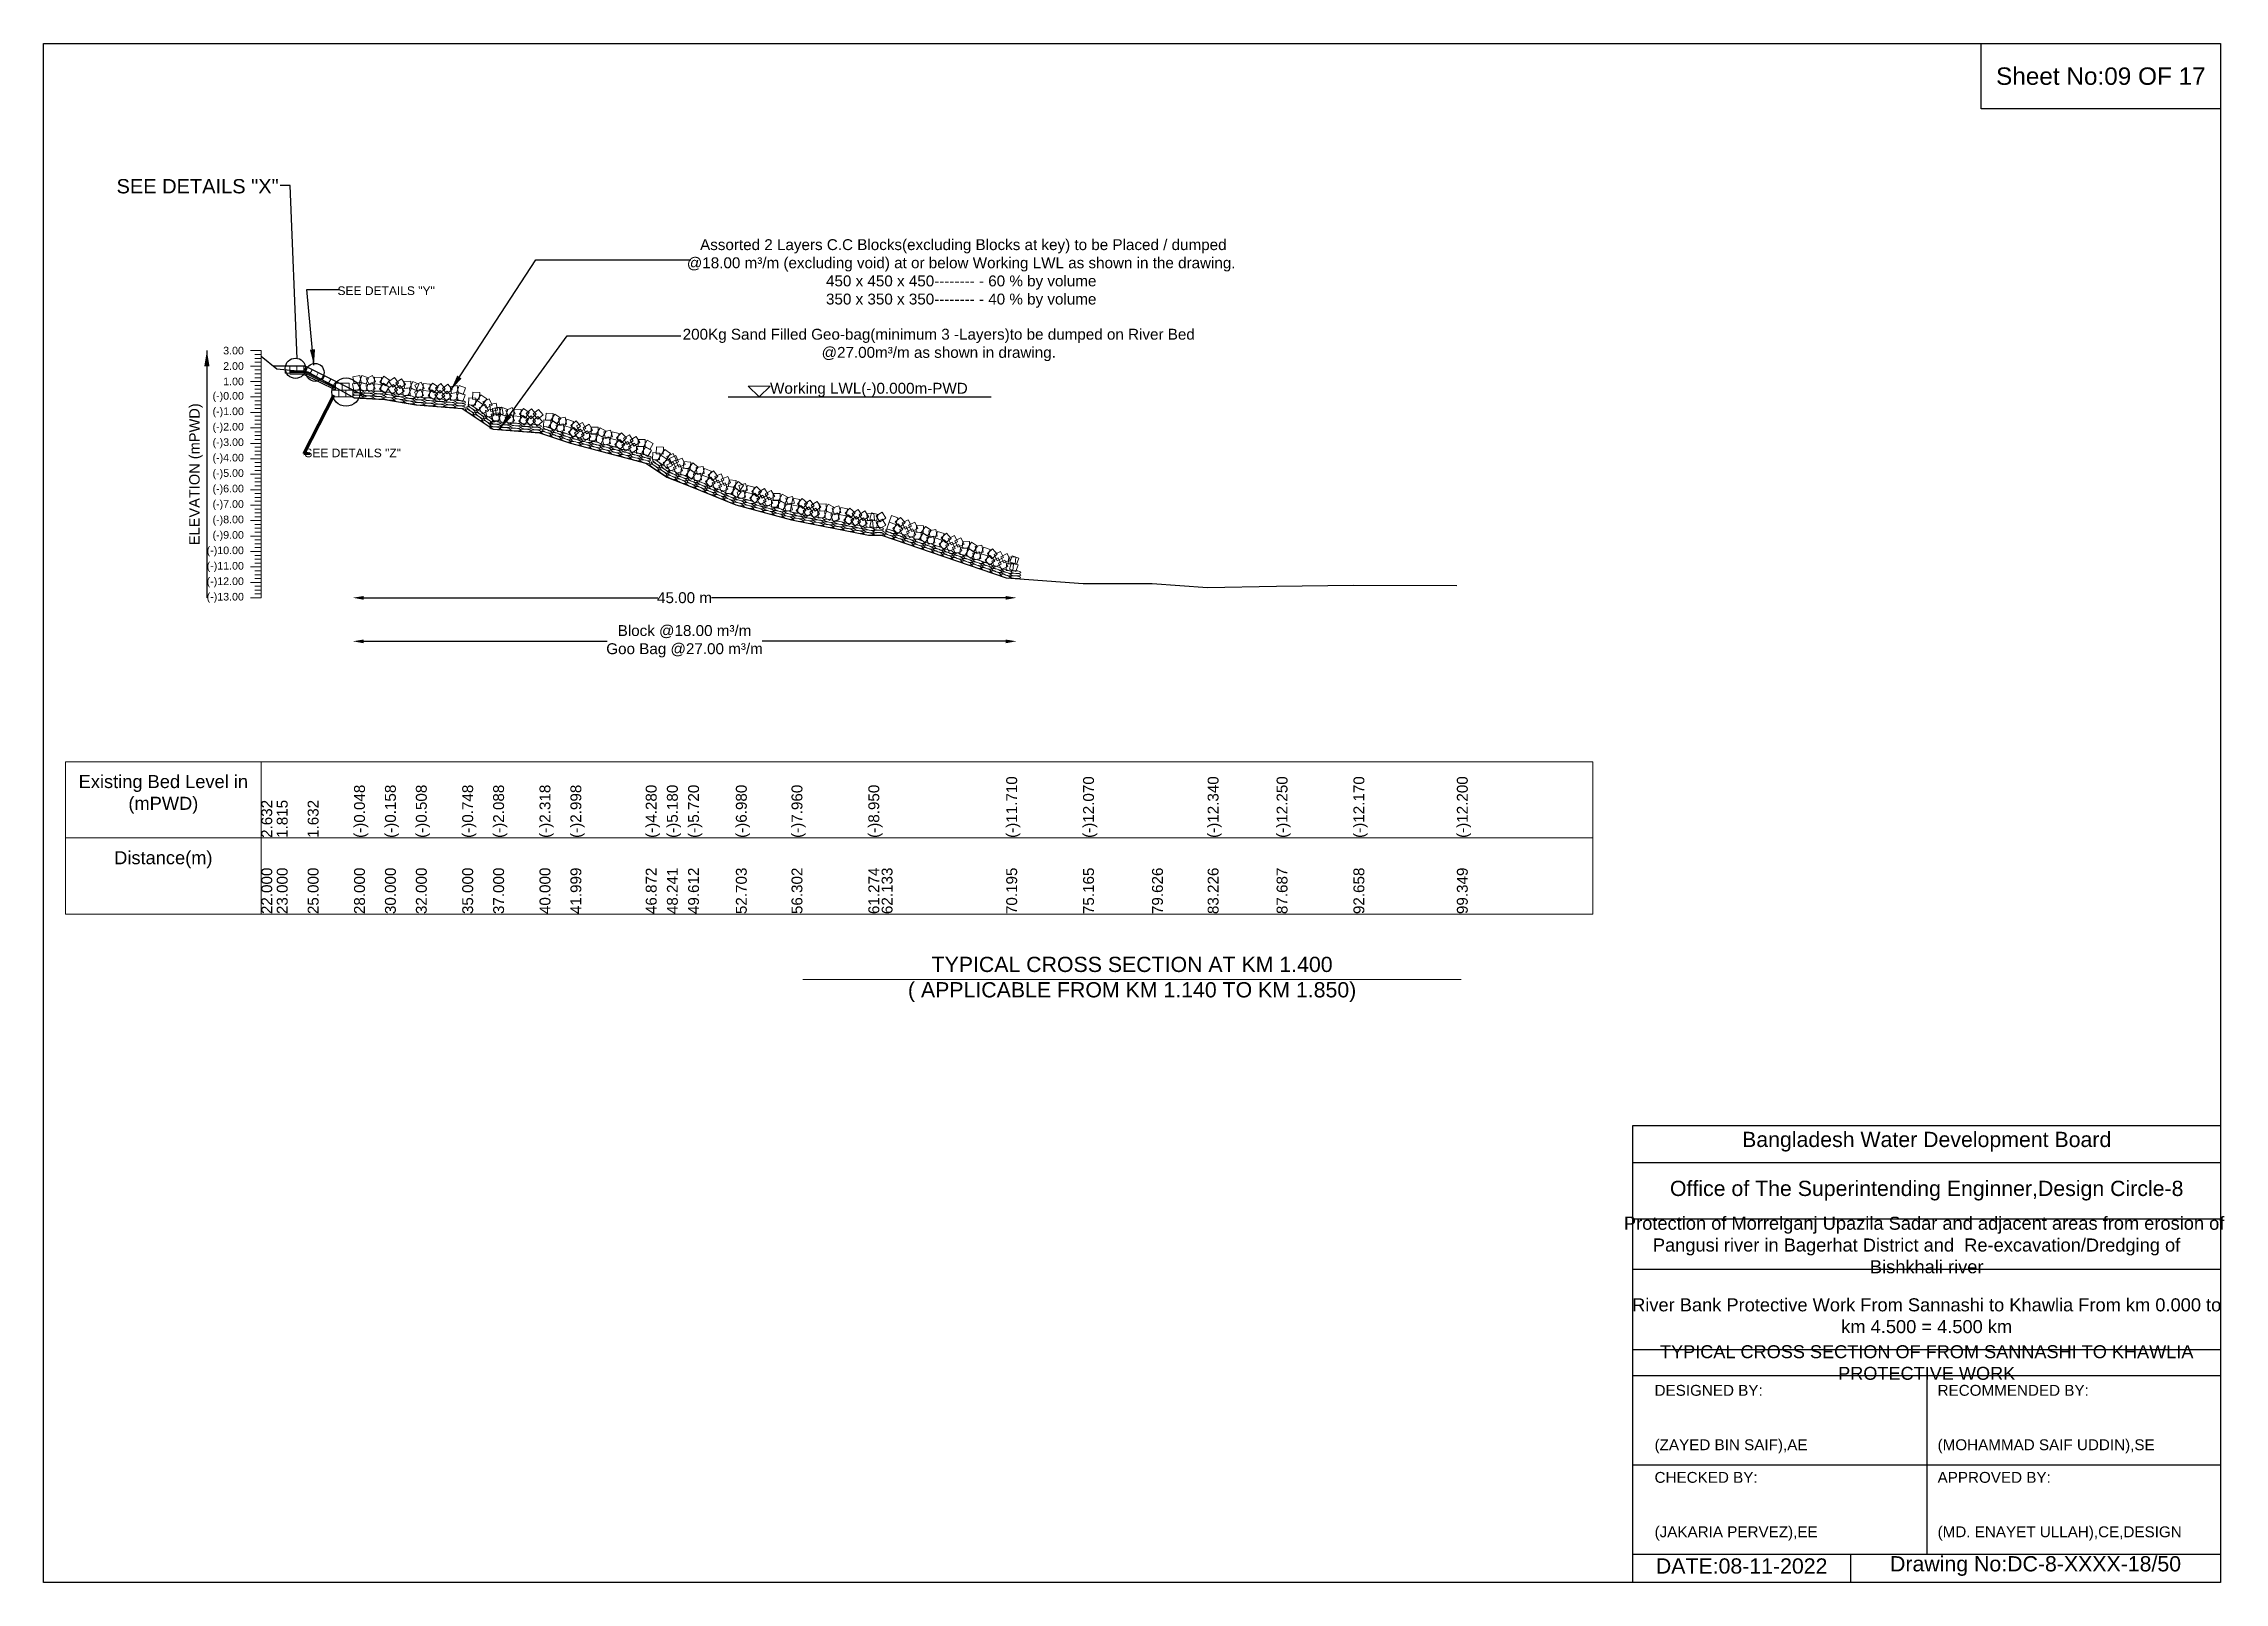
# Model space of a CAD drawing. Header units: inches. Extents: x 89000 to 337533, y -10828 to 0.
# Drawn here: x 207716 to 217733, y -9735 to -2664 of the extents above; entities that cross this region are included whole.
import ezdxf

# ---------------------------------------------------------------- set-up
doc = ezdxf.new("R2010")
doc.units = ezdxf.units.IN
doc.header["$LTSCALE"] = 7
doc.header["$MEASUREMENT"] = 0
for name, color, linetype, lineweight in [('Cross section Data Border', 7, 'Continuous', 9), ('Cross Section Labels', 7, 'Continuous', 9), ('Existing_Bed_Level for Xsection', 7, 'Continuous', 25), ('Long Section Labels', 7, 'Continuous', 9)]:
    doc.layers.add(name, color=color, linetype=linetype, lineweight=lineweight)
doc.styles.get("Standard").update_dxf_attribs({"font": 'arial.ttf'})
doc.dimstyles.new('Appron Lebeling Style', dxfattribs={"dimtxt": 50, "dimasz": 50, "dimexe": 0.18, "dimexo": 0.0625, "dimgap": 0.09, "dimtad": 0, "dimtih": 1, "dimtoh": 1, "dimdec": 4, "dimzin": 0, "dimdsep": 46, "dimtxsty": 'Standard', "dimcen": 0.09, "dimse1": 1, "dimse2": 1, "dimadec": 0, "dimazin": 0, "dimtfac": 1, "dimtdec": 4, "dimtofl": 0, "dimtmove": 0, "dimatfit": 3, "dimfxl": 1, "dimtolj": 1, "dimtzin": 0, "dimarcsym": 0})
doc.dimstyles.get("Standard").update_dxf_attribs({"dimtxt": 0.18, "dimasz": 0.18, "dimexe": 0.18, "dimexo": 0.0625, "dimgap": 0.09, "dimtad": 0, "dimtih": 1, "dimtoh": 1, "dimdec": 4, "dimzin": 0, "dimdsep": 46, "dimtxsty": 'Standard', "dimcen": 0.09, "dimadec": 0, "dimazin": 0, "dimtfac": 1, "dimtdec": 4, "dimtofl": 0, "dimtmove": 0, "dimatfit": 3, "dimfxl": 1, "dimtolj": 1, "dimtzin": 0, "dimarcsym": 0})

msp = doc.modelspace()

# ---------------------------------------------------------------- texts
at = {"attachment_point": 5}
for s, insert, char_height in [('Sheet No:09 OF 17', (217165.91194, -2813.59186), 80), ('Bangladesh Water Development Board', (216365.91194, -7709.59186), 70), ('Office of The Superintending Enginner,Design Circle-8', (216365.91194, -7934.59186), 70)]:
    msp.add_mtext(s, dxfattribs=dict(at, insert=insert, char_height=char_height))
at = {"color": 0, "linetype": 'Continuous', "lineweight": -3, "ltscale": 0.5}
for s, insert, char_height, attachment_point in [('SEE DETAILS "X"', (208050.87581, -3286.00436), 65.8288233, 1), ('SEE DETAILS "Y"', (209512.82855, -3779.29866), 39.497294, 3), ('SEE DETAILS "Z"', (209357.50093, -4524.77522), 39.497294, 3)]:
    msp.add_mtext(s, dxfattribs=dict(at, insert=insert, char_height=char_height, attachment_point=attachment_point))
for s, insert, char_height, width, attachment_point in [('Protection of Morrelganj Upazila Sadar and adjacent areas from erosion of  Pangusi river in Bagerhat District and  Re-excavation/Dredging of     Bishkhali river', (216365.91194, -8184.59186), 60, 2800, 5), ('River Bank Protective Work From Sannashi to Khawlia From km 0.000 to km 4.500 = 4.500 km', (216365.91194, -8509.59186), 60, 2700, 5), ('TYPICAL CROSS SECTION OF FROM SANNASHI TO KHAWLIA PROTECTIVE WORK', (216365.91194, -8724.59186), 59.5765532, 2800, 5), ('DESIGNED BY:^J^J^J(ZAYED BIN SAIF),AE', (215115.91194, -8984.59186), 50, 1400, 4), ('RECOMMENDED BY:^J^J^J(MOHAMMAD SAIF UDDIN),SE', (216415.91194, -8984.59186), 50, 1400, 4), ('CHECKED BY:^J^J^J(JAKARIA PERVEZ),EE', (215115.91194, -9384.59186), 50, 1400, 4), ('APPROVED BY:^J^J^J(MD. ENAYET ULLAH),CE,DESIGN', (216415.91194, -9384.59186), 50, 1400, 4), ('Drawing No:DC-8-XXXX-18/50', (216865.91194, -9659.59186), 70, 2200, 5), ('DATE:08-11-2022', (215515.91194, -9659.59186), 70, 1400, 5)]:
    msp.add_mtext(s, dxfattribs=dict(insert=insert, char_height=char_height, width=width, attachment_point=attachment_point))
at = {"layer": 'Cross section Data Border', "char_height": 60, "width": 800, "attachment_point": 5}
for s, insert in [('Existing Bed Level in (mPWD)', (208265.91194, -6113.59186)), ('Distance(m)', (208265.91194, -6413.59186))]:
    msp.add_mtext(s, dxfattribs=dict(at, insert=insert))
at = {"layer": 'Cross Section Labels'}
for s, insert, char_height, attachment_point in [(' Assorted 2 Layers C.C Blocks(excluding Blocks at key) to be Placed / dumped^J@18.00 m³/m (excluding void) at or below Working LWL as shown in the drawing.^J450 x 450 x 450-------- - 60 % by volume^J350 x 350 x 350-------- - 40 % by volume', (211930.90268, -3562.43022), 50, 2), ('200Kg Sand Filled Geo-bag(minimum 3 -Layers)to be dumped on River Bed^J@27.00m³/m as shown in drawing.', (211827.76425, -4122.52984), 50, 8), ('Working LWL(-)0.000m-PWD', (211052.83636, -4287.45186), 50, 7), ('TYPICAL CROSS SECTION AT KM 1.400^J( APPLICABLE FROM KM 1.140 TO KM 1.850)', (212715.91194, -6963.59186), 70, 5)]:
    msp.add_mtext(s, dxfattribs=dict(at, insert=insert, char_height=char_height, attachment_point=attachment_point))
at = {"layer": 'Long Section Labels', "char_height": 35, "attachment_point": 6}
for s, insert in [('3.00', (208635.91194, -4074.45186)), ('2.00', (208635.91194, -4145.45186)), ('1.00', (208635.91194, -4216.45186)), ('(-)0.00', (208635.91194, -4287.45186)), ('(-)1.00', (208635.91194, -4358.45186)), ('(-)2.00', (208635.91194, -4429.45186)), ('(-)3.00', (208635.91194, -4500.45186)), ('(-)4.00', (208635.91194, -4571.45186)), ('(-)5.00', (208635.91194, -4642.45186)), ('(-)6.00', (208635.91194, -4713.45186)), ('(-)7.00', (208635.91194, -4784.45186)), ('(-)8.00', (208635.91194, -4855.45186)), ('(-)9.00', (208635.91194, -4926.45186)), ('(-)10.00', (208635.91194, -4997.45186)), ('(-)11.00', (208635.91194, -5068.45186)), ('(-)12.00', (208635.91194, -5139.45186)), ('(-)13.00', (208635.91194, -5210.45186))]:
    msp.add_mtext(s, dxfattribs=dict(at, insert=insert))
at = {"layer": 'Long Section Labels', "rotation": 90}
for s, insert, char_height, attachment_point in [('ELEVATION (mPWD)', (208415.91194, -4642.45186), 48, 5), ('(-)0.048', (209141.92222, -6313.59186), 50, 1), ('(-)0.158', (209283.91359, -6313.59186), 50, 1), ('(-)0.508', (209425.90495, -6313.59186), 50, 1), ('(-)0.748', (209638.91009, -6313.59186), 50, 1), ('(-)2.088', (209780.90146, -6313.59186), 50, 1), ('(-)2.318', (209993.9066, -6313.59186), 50, 1), ('(-)2.998', (210135.89797, -6313.59186), 50, 1), ('(-)4.280', (210481.86939, -6313.59186), 50, 1), ('(-)5.180', (210579.04014, -6313.59186), 50, 1), ('(-)5.720', (210676.39255, -6313.59186), 50, 1), ('(-)6.980', (210895.83362, -6313.59186), 50, 1), ('(-)7.960', (211151.40299, -6313.59186), 50, 1), ('(-)8.950', (211504.38731, -6313.59186), 50, 1), ('(-)8.950', (211504.38731, -6313.59186), 50, 1), ('(-)11.710', (212137.75958, -6313.59186), 50, 1), ('(-)12.070', (212490.6803, -6313.59186), 50, 1), ('(-)12.070', (212490.6803, -6313.59186), 50, 1), ('(-)12.340', (213063.00002, -6313.59186), 50, 1), ('(-)12.250', (213379.71218, -6313.59186), 50, 1), ('(-)12.170', (213732.67185, -6313.59186), 50, 1), ('(-)12.200', (214207.68844, -6313.59186), 50, 1), ('2.632', (208715.91194, -6313.59186), 50, 1), ('1.815', (208786.92571, -6313.59186), 50, 1), ('1.632', (208928.91708, -6313.59186), 50, 1), ('22.000', (208715.91194, -6663.59186), 50, 1), ('23.000', (208786.92571, -6663.59186), 50, 1), ('25.000', (208928.91708, -6663.59186), 50, 1), ('28.000', (209141.92222, -6663.59186), 50, 1), ('30.000', (209283.91359, -6663.59186), 50, 1), ('32.000', (209425.90495, -6663.59186), 50, 1), ('35.000', (209638.91009, -6663.59186), 50, 1), ('37.000', (209780.90146, -6663.59186), 50, 1), ('40.000', (209993.9066, -6663.59186), 50, 1), ('41.999', (210135.89797, -6663.59186), 50, 1), ('46.872', (210481.86939, -6663.59186), 50, 1), ('48.241', (210579.04014, -6663.59186), 50, 1), ('49.612', (210676.39255, -6663.59186), 50, 1), ('52.703', (210895.83362, -6663.59186), 50, 1), ('56.302', (211151.40299, -6663.59186), 50, 1), ('61.274', (211504.38731, -6663.59186), 50, 1), ('62.133', (211565.38809, -6663.59186), 50, 1), ('70.195', (212137.75958, -6663.59186), 50, 1), ('75.165', (212490.6803, -6663.59186), 50, 1), ('79.626', (212807.35436, -6663.59186), 50, 1), ('83.226', (213063.00002, -6663.59186), 50, 1), ('87.687', (213379.71218, -6663.59186), 50, 1), ('92.658', (213732.67185, -6663.59186), 50, 1), ('99.349', (214207.68844, -6663.59186), 50, 1)]:
    msp.add_mtext(s, dxfattribs=dict(at, insert=insert, char_height=char_height, attachment_point=attachment_point))

# ---------------------------------------------------------------- blocks, each defined once
blk = doc.blocks.new('*D27')
at = {"layer": 'Cross Section Labels', "color": 0, "lineweight": -2, "transparency": 16777216}
for p, q in [((209186, -5210), (210537, -5210)), ((212135, -5210), (210784, -5210))]:
    blk.add_line(p, q, dxfattribs=at)
at = {"layer": 'Cross Section Labels', "color": 0, "transparency": 16777216}
for points in [[(209186, -5202), (209186, -5219), (209136, -5210)], [(212135, -5202), (212135, -5219), (212185, -5210)]]:
    blk.add_solid(points, dxfattribs=at)
at = {"layer": 'Defpoints', "color": 0, "transparency": 16777216}
for p in [(209136, -4287), (212185, -5122), (212185, -5210)]:
    blk.add_point(p, dxfattribs=at)
at = {"layer": 'Cross Section Labels', "color": 0, "transparency": 16777216, "insert": (210660, -5210), "char_height": 50, "attachment_point": 5}
blk.add_mtext('\\A1;45.00 m', dxfattribs=at)
blk = doc.blocks.new('*D28')
at = {"layer": 'Cross Section Labels', "color": 0, "lineweight": -2, "transparency": 16777216}
for p, q in [((209186, -5410), (210305, -5410)), ((212135, -5410), (211016, -5410))]:
    blk.add_line(p, q, dxfattribs=at)
at = {"layer": 'Cross Section Labels', "color": 0, "transparency": 16777216}
for points in [[(209186, -5402), (209186, -5419), (209136, -5410)], [(212135, -5402), (212135, -5419), (212185, -5410)]]:
    blk.add_solid(points, dxfattribs=at)
at = {"layer": 'Defpoints', "color": 0, "transparency": 16777216}
for p in [(209136, -4287), (212185, -5122), (212185, -5410)]:
    blk.add_point(p, dxfattribs=at)
at = {"layer": 'Cross Section Labels', "color": 0, "transparency": 16777216, "insert": (210660, -5410), "char_height": 50, "attachment_point": 5}
blk.add_mtext('\\A1;Block @18.00 m³/m ^JGoo Bag @27.00 m³/m ', dxfattribs=at)

# ---------------------------------------------------------------- dimensions: what is measured, and where the dimension line sits
at = {"layer": 'Cross Section Labels'}
for base, text, picture, middle in [((212184.67323, -5210.45186), '45.00 m', '*D27', (210660.25479, -5210.45186)), ((212184.67323, -5410.45186), 'Block @18.00 m³/m ^JGoo Bag @27.00 m³/m ', '*D28', (210660.25479, -5410.45186))]:
    dim = msp.add_linear_dim(base=base, p1=(209135.83636, -4287.45186), p2=(212184.67323, -5122.25955), text=text, dimstyle='Appron Lebeling Style', dxfattribs=at)
    dim.commit()
    dim.dimension.update_dxf_attribs({"geometry": picture, "text_midpoint": middle})

# ---------------------------------------------------------------- linework, layer by layer
for points in [[(207715.91194, -2663.59186), (217715.91194, -2663.59186), (217715.91194, -9734.59186), (207715.91194, -9734.59186)], [(216615.91194, -2663.59186), (217715.91194, -2663.59186), (217715.91194, -2963.59186), (216615.91194, -2963.59186)]]:
    msp.add_lwpolyline(points, close=True)
for points in [[(215015.91194, -9734.59186), (215015.91194, -7634.59186), (217715.91194, -7634.59186)], [(215015.91194, -7804.59186), (217715.91194, -7804.59186)], [(215015.91194, -8064.59186), (217715.91194, -8064.59186)], [(215015.91194, -8294.59186), (217715.91194, -8294.59186)], [(215015.91194, -8664.59186), (217715.91194, -8664.59186)], [(215015.91194, -8784.59186), (217715.91194, -8784.59186)], [(216365.91194, -8784.59186), (216365.91194, -9604.59186)], [(215015.91194, -9194.59186), (217715.91194, -9194.59186)], [(215015.91194, -9604.59186), (217715.91194, -9604.59186)], [(216015.91194, -9604.59186), (216015.91194, -9734.59186)]]:
    msp.add_lwpolyline(points)
at = {"color": 0, "linetype": 'Continuous', "lineweight": -3, "ltscale": 0.5}
for centre, radius in [((208872.44214, -4155.58737), 46.58127), ((208962.6792, -4174.23667), 41.34842), ((209105.35148, -4264.99401), 64.90288)]:
    msp.add_circle(centre, radius, dxfattribs=at)
at = {"layer": 'Cross section Data Border'}
msp.add_lwpolyline([(207815.91194, -5963.59186), (214831.97219, -5963.59186), (214831.97219, -6663.59186), (207815.91194, -6663.59186)], close=True, dxfattribs=at)
for points in [[(208715.91194, -5963.59186), (208715.91194, -6663.59186)], [(207815.91194, -6313.59186), (214831.97219, -6313.59186)]]:
    msp.add_lwpolyline(points, dxfattribs=at)
at = {"layer": 'Cross Section Labels'}
msp.add_lwpolyline([(211002.83636, -4287.45186), (211052.83636, -4237.45186), (210952.83636, -4237.45186)], close=True, dxfattribs=at)
msp.add_lwpolyline([(211203.91194, -6963.59186), (212715.91194, -6963.59186), (214227.91194, -6963.59186)], dxfattribs=at)
at = {"layer": 'Existing_Bed_Level for Xsection'}
for points in [[(208715.91194, -4100.57986), (208786.92571, -4158.58686), (208928.91708, -4171.57986), (209141.92222, -4290.85986), (209283.91359, -4298.66986), (209425.90495, -4323.51986), (209638.91009, -4340.55986), (209780.90146, -4435.69986), (209993.9066, -4452.02986), (210135.89797, -4500.30986), (210481.86939, -4591.33186), (210579.04014, -4655.23186), (210676.39255, -4693.57186), (210895.83362, -4783.03186), (211151.40299, -4852.61186), (211504.38731, -4922.90186), (211565.38809, -4922.90186), (212137.75958, -5118.86186), (212490.6803, -5144.42186), (212807.35436, -5144.42186), (213063.00002, -5163.59186), (213379.71218, -5157.20186), (213732.67185, -5151.52186), (214207.68844, -5153.65186)], [(208915.73636, -4145.45186), (208770.84548, -4145.45186)], [(209199.73636, -4287.45186), (208920.23376, -4147.70057), (208915.73636, -4145.45186), (208910.70811, -4145.45186), (208846.80811, -4145.45186)], [(208846.80811, -4166.75186), (208910.70811, -4166.75186), (209055.96136, -4239.37849)], [(208846.80811, -4173.85186), (208909.03203, -4173.85186), (209055.96136, -4247.31653)], [(208846.80811, -4180.95186), (208907.35595, -4180.95186), (209055.96136, -4255.25457)], [(210860.61661, -4287.45186), (212068.80947, -4287.45186)]]:
    msp.add_lwpolyline(points, dxfattribs=at)
at = {"layer": 'Long Section Labels'}
for points in [[(208715.91194, -4074.45186), (208665.91194, -4074.45186)], [(208715.91194, -4092.20186), (208685.91194, -4092.20186)], [(208715.91194, -5210.45186), (208715.91194, -5139.45186), (208715.91194, -5068.45186), (208715.91194, -4997.45186), (208715.91194, -4926.45186), (208715.91194, -4855.45186), (208715.91194, -4784.45186), (208715.91194, -4713.45186), (208715.91194, -4642.45186), (208715.91194, -4571.45186), (208715.91194, -4500.45186), (208715.91194, -4429.45186), (208715.91194, -4358.45186), (208715.91194, -4287.45186), (208715.91194, -4216.45186), (208715.91194, -4145.45186), (208715.91194, -4074.45186)], [(208715.91194, -4145.45186), (208665.91194, -4145.45186)], [(208715.91194, -4109.95186), (208685.91194, -4109.95186)], [(208715.91194, -4127.70186), (208685.91194, -4127.70186)], [(208715.91194, -4163.20186), (208685.91194, -4163.20186)], [(208715.91194, -4180.95186), (208685.91194, -4180.95186)], [(208715.91194, -4198.70186), (208685.91194, -4198.70186)], [(208715.91194, -4216.45186), (208665.91194, -4216.45186)], [(208715.91194, -4287.45186), (208665.91194, -4287.45186)], [(208715.91194, -4234.20186), (208685.91194, -4234.20186)], [(208715.91194, -4251.95186), (208685.91194, -4251.95186)], [(208715.91194, -4269.70186), (208685.91194, -4269.70186)], [(208715.91194, -4305.20186), (208685.91194, -4305.20186)], [(208715.91194, -4358.45186), (208665.91194, -4358.45186)], [(208715.91194, -4322.95186), (208685.91194, -4322.95186)], [(208715.91194, -4340.70186), (208685.91194, -4340.70186)], [(208715.91194, -4376.20186), (208685.91194, -4376.20186)], [(208715.91194, -4393.95186), (208685.91194, -4393.95186)], [(208715.91194, -4429.45186), (208665.91194, -4429.45186)], [(208715.91194, -4500.45186), (208665.91194, -4500.45186)], [(208715.91194, -4411.70186), (208685.91194, -4411.70186)], [(208715.91194, -4447.20186), (208685.91194, -4447.20186)], [(208715.91194, -4464.95186), (208685.91194, -4464.95186)], [(208715.91194, -4482.70186), (208685.91194, -4482.70186)], [(208715.91194, -4571.45186), (208665.91194, -4571.45186)], [(208715.91194, -4518.20186), (208685.91194, -4518.20186)], [(208715.91194, -4535.95186), (208685.91194, -4535.95186)], [(208715.91194, -4553.70186), (208685.91194, -4553.70186)], [(208715.91194, -4589.20186), (208685.91194, -4589.20186)], [(208715.91194, -4606.95186), (208685.91194, -4606.95186)], [(208715.91194, -4642.45186), (208665.91194, -4642.45186)], [(208715.91194, -4624.70186), (208685.91194, -4624.70186)], [(208715.91194, -4660.20186), (208685.91194, -4660.20186)], [(208715.91194, -4677.95186), (208685.91194, -4677.95186)], [(208715.91194, -4695.70186), (208685.91194, -4695.70186)], [(208715.91194, -4713.45186), (208665.91194, -4713.45186)], [(208715.91194, -4784.45186), (208665.91194, -4784.45186)], [(208715.91194, -4731.20186), (208685.91194, -4731.20186)], [(208715.91194, -4748.95186), (208685.91194, -4748.95186)], [(208715.91194, -4766.70186), (208685.91194, -4766.70186)], [(208715.91194, -4802.20186), (208685.91194, -4802.20186)], [(208715.91194, -4855.45186), (208665.91194, -4855.45186)], [(208715.91194, -4819.95186), (208685.91194, -4819.95186)], [(208715.91194, -4837.70186), (208685.91194, -4837.70186)], [(208715.91194, -4873.20186), (208685.91194, -4873.20186)], [(208715.91194, -4890.95186), (208685.91194, -4890.95186)], [(208715.91194, -4926.45186), (208665.91194, -4926.45186)], [(208715.91194, -4997.45186), (208665.91194, -4997.45186)], [(208715.91194, -4908.70186), (208685.91194, -4908.70186)], [(208715.91194, -4944.20186), (208685.91194, -4944.20186)], [(208715.91194, -4961.95186), (208685.91194, -4961.95186)], [(208715.91194, -4979.70186), (208685.91194, -4979.70186)], [(208715.91194, -5068.45186), (208665.91194, -5068.45186)], [(208715.91194, -5015.20186), (208685.91194, -5015.20186)], [(208715.91194, -5032.95186), (208685.91194, -5032.95186)], [(208715.91194, -5050.70186), (208685.91194, -5050.70186)], [(208715.91194, -5086.20186), (208685.91194, -5086.20186)], [(208715.91194, -5103.95186), (208685.91194, -5103.95186)], [(208715.91194, -5139.45186), (208665.91194, -5139.45186)], [(208715.91194, -5121.70186), (208685.91194, -5121.70186)], [(208715.91194, -5157.20186), (208685.91194, -5157.20186)], [(208715.91194, -5174.95186), (208685.91194, -5174.95186)], [(208715.91194, -5192.70186), (208685.91194, -5192.70186)], [(208715.91194, -5210.45186), (208665.91194, -5210.45186)]]:
    msp.add_lwpolyline(points, dxfattribs=at)
for points in [[(208846.80811, -4145.45186), (208825.50811, -4145.45186), (208825.50811, -4177.40186), (208846.80811, -4177.40186)], [(208878.75811, -4145.45186), (208846.80811, -4145.45186), (208846.80811, -4166.75186), (208878.75811, -4166.75186)], [(208910.70811, -4145.45186), (208878.75811, -4145.45186), (208878.75811, -4166.75186), (208910.70811, -4166.75186)], [(208948.81071, -4161.98904), (208920.23376, -4147.70057), (208910.70811, -4166.75186), (208939.28506, -4181.04034)], [(208977.38766, -4176.27751), (208948.81071, -4161.98904), (208939.28506, -4181.04034), (208967.86201, -4195.32881)], [(209005.96461, -4190.56599), (208977.38766, -4176.27751), (208967.86201, -4195.32881), (208996.43896, -4209.61729)], [(209034.54156, -4204.85446), (209005.96461, -4190.56599), (208996.43896, -4209.61729), (209025.01591, -4223.90576)], [(209063.1185, -4219.14294), (209034.54156, -4204.85446), (209025.01591, -4223.90576), (209053.59285, -4238.19424)], [(209167.87897, -4188.42826), (209136.61138, -4194.9964), (209143.17953, -4226.26399), (209174.44711, -4219.69584)], [(209207.58923, -4198.90042), (209177.23062, -4188.94263), (209167.27283, -4219.30123), (209197.63143, -4229.25903)], [(209226.38258, -4189.39156), (209197.86884, -4203.80576), (209212.28304, -4232.3195), (209240.79678, -4217.9053)], [(209268.06283, -4197.5367), (209236.16105, -4195.78199), (209234.40634, -4227.68377), (209266.30812, -4229.43848)], [(209305.24404, -4209.71176), (209278.48318, -4192.25727), (209261.02869, -4219.01812), (209287.78955, -4236.47261)], [(209328.46768, -4198.11812), (209302.31188, -4216.46687), (209320.66064, -4242.62267), (209346.81644, -4224.27391)], [(209378.29121, -4229.76406), (209359.92162, -4203.62289), (209333.78045, -4221.99247), (209352.15003, -4248.13365)], [(209071.93636, -4255.50186), (209039.98636, -4255.50186), (209039.98636, -4287.45186), (209071.93636, -4287.45186)], [(209087.91136, -4223.55186), (209055.96136, -4223.55186), (209055.96136, -4255.50186), (209087.91136, -4255.50186)], [(209103.88636, -4255.50186), (209071.93636, -4255.50186), (209071.93636, -4287.45186), (209103.88636, -4287.45186)], [(209119.86136, -4223.55186), (209087.91136, -4223.55186), (209087.91136, -4255.50186), (209119.86136, -4255.50186)], [(209135.83636, -4255.50186), (209103.88636, -4255.50186), (209103.88636, -4287.45186), (209135.83636, -4287.45186)], [(209166.12426, -4220.33004), (209134.85668, -4226.89818), (209141.42482, -4258.16577), (209172.69241, -4251.59762)], [(209205.83452, -4230.8022), (209175.47592, -4220.84441), (209165.51812, -4251.20301), (209195.87673, -4261.16081)], [(209224.62787, -4221.29334), (209196.11413, -4235.70754), (209210.52833, -4264.22128), (209239.04207, -4249.80708)], [(209266.30812, -4229.43848), (209234.40634, -4227.68377), (209232.65164, -4259.58555), (209264.55342, -4261.34026)], [(209303.48933, -4241.61354), (209276.72848, -4224.15905), (209259.27399, -4250.9199), (209286.03484, -4268.37439)], [(209322.9598, -4229.58978), (209296.80401, -4247.93854), (209315.15277, -4274.09433), (209341.30856, -4255.74558)], [(209372.78333, -4261.23573), (209354.41375, -4235.09456), (209328.27257, -4253.46414), (209346.64216, -4279.60531)], [(209396.49593, -4245.52985), (209364.67166, -4248.3615), (209367.50331, -4280.18577), (209399.32758, -4277.35412)], [(209402.0038, -4214.05818), (209370.17953, -4216.88983), (209373.01118, -4248.71411), (209404.83546, -4245.88245)], [(209434.69255, -4260.6159), (209405.7215, -4247.14442), (209392.25002, -4276.11547), (209421.22107, -4289.58695)], [(209440.20043, -4229.14424), (209411.22938, -4215.67276), (209397.7579, -4244.64381), (209426.72895, -4258.11529)], [(209447.80987, -4251.03204), (209418.94637, -4264.73243), (209432.64676, -4293.59593), (209461.51026, -4279.89555)], [(209450.35767, -4219.18379), (209421.49417, -4232.88418), (209435.19456, -4261.74768), (209464.05806, -4248.04729)], [(209489.2746, -4260.21156), (209457.42634, -4257.66376), (209454.87854, -4289.51201), (209486.7268, -4292.05981)], [(209491.82239, -4228.36331), (209459.97414, -4225.81551), (209457.42634, -4257.66376), (209489.2746, -4260.21156)], [(209526.14141, -4273.30783), (209499.82306, -4255.193), (209481.70823, -4281.51135), (209508.02658, -4299.62617)], [(209528.68921, -4241.45957), (209502.37086, -4223.34474), (209484.25603, -4249.66309), (209510.57438, -4267.77792)], [(209537.58361, -4257.43799), (209513.25368, -4278.14685), (209533.96254, -4302.47678), (209558.29247, -4281.76792)], [(209540.13141, -4225.58973), (209515.80148, -4246.2986), (209536.51034, -4270.62853), (209560.84027, -4249.91966)], [(209590.14216, -4284.29778), (209569.41393, -4259.98435), (209545.1005, -4280.71258), (209565.82873, -4305.02601)], [(209592.68996, -4252.44953), (209571.96173, -4228.1361), (209547.6483, -4248.86433), (209568.37653, -4273.17776)], [(209612.28611, -4266.4482), (209580.8648, -4272.23645), (209586.65305, -4303.65776), (209618.07436, -4297.86951)], [(209614.83391, -4234.59995), (209583.4126, -4240.3882), (209589.20085, -4271.80951), (209620.62216, -4266.02126)], [(209651.72356, -4277.90502), (209621.62207, -4267.19506), (209610.91211, -4297.29654), (209641.0136, -4308.0065)], [(209654.27135, -4246.05676), (209624.16987, -4235.34681), (209613.45991, -4265.44829), (209643.5614, -4276.15825)], [(209701.71897, -4293.56418), (209669.84137, -4291.41446), (209667.69165, -4323.29206), (209699.56925, -4325.44178)], [(209719.5036, -4267.02158), (209687.626, -4264.87186), (209685.47627, -4296.74946), (209717.35387, -4298.89918)], [(209733.41152, -4321.83376), (209706.86892, -4304.04913), (209689.0843, -4330.59173), (209715.6269, -4348.37636)], [(209751.19615, -4295.29116), (209724.65355, -4277.50653), (209706.86892, -4304.04913), (209733.41152, -4321.83376)], [(209776.96324, -4324.73145), (209762.85182, -4296.06666), (209734.18703, -4310.17808), (209748.29845, -4338.84287)], [(209759.17862, -4351.27405), (209745.0672, -4322.60926), (209716.40241, -4336.72068), (209730.51383, -4365.38548)], [(209776.91621, -4343.01855), (209745.56967, -4349.19889), (209751.75001, -4380.54544), (209783.09656, -4374.36509)], [(209794.70084, -4316.47595), (209763.35429, -4322.65629), (209769.53464, -4354.00284), (209800.88118, -4347.82249)], [(209809.64917, -4392.13477), (209803.44387, -4360.79316), (209772.10226, -4366.99846), (209778.30756, -4398.34008)], [(209806.60921, -4365.70763), (209775.20725, -4371.59994), (209781.09957, -4403.0019), (209812.50153, -4397.10959)], [(209809.05149, -4333.85111), (209777.64953, -4339.74342), (209783.54184, -4371.14538), (209814.9438, -4365.25307)], [(209827.4338, -4365.59217), (209821.22849, -4334.25056), (209789.88688, -4340.45586), (209796.09218, -4371.79747)], [(209846.0844, -4377.03373), (209815.9476, -4366.42355), (209805.33742, -4396.56035), (209835.47422, -4407.17053)], [(209848.52667, -4345.17721), (209818.38987, -4334.56703), (209807.7797, -4364.70383), (209837.9165, -4375.31401)], [(209865.07844, -4367.93237), (209836.26048, -4381.7283), (209850.05642, -4410.54626), (209878.87437, -4396.75032)], [(209867.52071, -4336.07585), (209838.70276, -4349.87178), (209852.49869, -4378.68974), (209881.31665, -4364.89381)], [(209906.57334, -4376.97446), (209874.71682, -4374.53219), (209872.27455, -4406.38871), (209904.13107, -4408.83098)], [(209909.01562, -4345.11795), (209877.1591, -4342.67567), (209874.71682, -4374.53219), (209906.57334, -4376.97446)], [(209943.48334, -4389.94852), (209917.10513, -4371.92098), (209899.07759, -4398.2992), (209925.4558, -4416.32674)], [(209945.92562, -4358.092), (209919.5474, -4340.06446), (209901.51986, -4366.44268), (209927.89808, -4384.47022)], [(209954.8729, -4374.04086), (209930.61171, -4394.83022), (209951.40107, -4419.09141), (209975.66226, -4398.30205)], [(209957.31518, -4342.18435), (209933.05399, -4362.9737), (209953.84334, -4387.23489), (209978.10453, -4366.44553)], [(210007.52015, -4400.72639), (209986.71148, -4376.48176), (209962.46686, -4397.29043), (209983.27552, -4421.53506)], [(210009.96242, -4368.86987), (209989.15376, -4344.62524), (209964.90913, -4365.43391), (209985.7178, -4389.67854)], [(210045.69423, -4393.85178), (210013.81328, -4391.75236), (210011.71386, -4423.63331), (210043.5948, -4425.73273)], [(210055.97958, -4363.60258), (210024.09863, -4361.50316), (210021.99921, -4393.38411), (210053.88016, -4395.48353)], [(210081.11432, -4414.6361), (210054.56145, -4396.86682), (210036.79216, -4423.41969), (210063.34503, -4441.18897)], [(210091.39967, -4384.3869), (210064.8468, -4366.61762), (210047.07751, -4393.17049), (210073.63039, -4410.93978)], [(210112.06005, -4380.29334), (210080.71708, -4386.49179), (210086.91554, -4417.83476), (210118.2585, -4411.63631)], [(210150.00427, -4399.36748), (210119.75507, -4389.08213), (210109.46971, -4419.33133), (210139.71891, -4429.61668)], [(210182.53001, -4421.1103), (210161.46173, -4397.09093), (210137.44236, -4418.15922), (210158.51065, -4442.17858)], [(210190.89921, -4404.42128), (210163.29608, -4420.51069), (210179.38549, -4448.11383), (210206.98863, -4432.02442)], [(210101.77469, -4410.54254), (210070.43173, -4416.74099), (210076.63018, -4448.08396), (210107.97315, -4441.8855)], [(210139.71891, -4429.61668), (210109.46971, -4419.33133), (210099.18436, -4449.58052), (210129.43356, -4459.86588)], [(210172.24466, -4451.3595), (210151.17638, -4427.34013), (210127.15701, -4448.40841), (210148.2253, -4472.42778)], [(210182.77008, -4435.31982), (210155.16694, -4451.40923), (210171.25636, -4479.01237), (210198.8595, -4462.92296)], [(210229.76261, -4471.03469), (210213.65122, -4443.44437), (210186.06091, -4459.55576), (210202.1723, -4487.14608)], [(210237.89174, -4440.13615), (210221.78035, -4412.54583), (210194.19004, -4428.65722), (210210.30143, -4456.24754)], [(210254.70942, -4457.37383), (210222.75978, -4457.52524), (210222.91118, -4489.47488), (210254.86082, -4489.32347)], [(210262.83855, -4426.47529), (210230.88891, -4426.6267), (210231.04031, -4458.57634), (210262.98995, -4458.42494)], [(210291.50553, -4475.61163), (210263.76698, -4459.7568), (210247.91215, -4487.49534), (210275.65069, -4503.35017)], [(210299.63466, -4444.71309), (210271.89611, -4428.85826), (210256.04128, -4456.5968), (210283.77983, -4472.45163)], [(210311.82625, -4470.07297), (210280.99773, -4478.46375), (210289.38851, -4509.29226), (210320.21703, -4500.90149)], [(210319.95538, -4439.17443), (210289.12686, -4447.56521), (210297.51764, -4478.39372), (210328.34616, -4470.00295)], [(210351.01975, -4486.42704), (210320.12121, -4478.29791), (210311.99208, -4509.19645), (210342.89062, -4517.32558)], [(210359.14888, -4455.5285), (210328.25034, -4447.39937), (210320.12121, -4478.29791), (210351.01975, -4486.42704)], [(210384.99622, -4505.82482), (210362.2884, -4483.34911), (210339.81269, -4506.05693), (210362.52051, -4528.53264)], [(210393.12535, -4474.92629), (210370.41753, -4452.45057), (210347.94182, -4475.15839), (210370.64964, -4497.6341)], [(210399.05986, -4492.22373), (210371.45672, -4508.31315), (210387.54613, -4535.91628), (210415.14927, -4519.82687)], [(210407.18899, -4461.32519), (210379.58585, -4477.41461), (210395.67527, -4505.01775), (210423.2784, -4488.92833)], [(210446.05239, -4527.9386), (210429.941, -4500.34829), (210402.35068, -4516.45968), (210418.46207, -4544.04999)], [(210454.18152, -4497.04006), (210438.07013, -4469.44975), (210410.47981, -4485.56114), (210426.5912, -4513.15145)], [(210479.12833, -4483.37921), (210447.17868, -4483.53061), (210447.33009, -4515.48025), (210479.27973, -4515.32885)], [(210515.92443, -4501.61701), (210488.18589, -4485.76217), (210472.33106, -4513.50072), (210500.0696, -4529.35555)], [(210470.99919, -4514.27775), (210439.04955, -4514.42915), (210439.20096, -4546.37879), (210471.1506, -4546.22739)], [(210507.7953, -4532.51554), (210480.05676, -4516.66071), (210464.20193, -4544.39926), (210491.94047, -4560.25409)], [(210546.21835, -4545.07685), (210514.32338, -4543.20237), (210512.4489, -4575.09733), (210544.34386, -4576.97182)], [(210563.7732, -4518.38173), (210531.87823, -4516.50724), (210530.00375, -4548.40221), (210561.89871, -4550.27669)], [(210578.15373, -4573.07181), (210551.45861, -4555.51696), (210533.90376, -4582.21208), (210560.59888, -4599.76693)], [(210595.70859, -4546.37669), (210569.01346, -4528.82183), (210551.45861, -4555.51696), (210578.15373, -4573.07181)], [(210604.17399, -4602.2886), (210589.81567, -4573.74668), (210561.27375, -4588.105), (210575.63207, -4616.64692)], [(210621.72884, -4575.59347), (210607.37052, -4547.05155), (210578.8286, -4561.40988), (210593.18692, -4589.95179)], [(210608.34908, -4586.40745), (210579.04486, -4599.13793), (210591.77534, -4628.44215), (210621.07956, -4615.71167)], [(210620.05664, -4556.67976), (210590.75242, -4569.41024), (210603.48291, -4598.71446), (210632.78713, -4585.98398)], [(210650.81384, -4627.40249), (210638.06003, -4598.10842), (210608.76596, -4610.86223), (210621.51977, -4640.15631)], [(210662.52141, -4597.6748), (210649.76759, -4568.38073), (210620.47352, -4581.13455), (210633.22734, -4610.42862)], [(210688.90204, -4587.04352), (210657.15644, -4583.43535), (210653.54826, -4615.18095), (210685.29387, -4618.78913)], [(210723.29718, -4609.48335), (210697.61639, -4590.47547), (210678.6085, -4616.15626), (210704.28929, -4635.16414)], [(210745.16372, -4607.18788), (210713.5083, -4611.51645), (210717.83687, -4643.17187), (210749.49229, -4638.84331)], [(210677.19448, -4616.77121), (210645.44887, -4613.16303), (210641.8407, -4644.90864), (210673.5863, -4648.51682)], [(210711.58961, -4639.21104), (210685.90882, -4620.20315), (210666.90094, -4645.88394), (210692.58173, -4664.89183)], [(210733.10237, -4636.7738), (210701.44695, -4641.10236), (210705.77551, -4672.75779), (210737.43094, -4668.42922)], [(210769.84849, -4658.06486), (210740.26258, -4646.00351), (210728.20122, -4675.58942), (210757.78714, -4687.65078)], [(210781.90984, -4628.47895), (210752.32393, -4616.4176), (210740.26258, -4646.00351), (210769.84849, -4658.06486)], [(210801.02739, -4681.69853), (210781.42081, -4656.47187), (210756.19415, -4676.07846), (210775.80074, -4701.30512)], [(210813.08874, -4652.11262), (210793.48216, -4626.88596), (210768.2555, -4646.49254), (210787.86209, -4671.7192)], [(210816.73368, -4670.03284), (210787.27968, -4682.41285), (210799.65969, -4711.86685), (210829.11369, -4699.48684)], [(210828.79503, -4640.44693), (210799.34103, -4652.82694), (210811.72104, -4682.28094), (210841.17504, -4669.90092)], [(210858.70639, -4711.53153), (210846.30293, -4682.0874), (210816.8588, -4694.49086), (210829.26227, -4723.93499)], [(210870.76775, -4681.94562), (210858.36428, -4652.50149), (210828.92016, -4664.90495), (210841.32362, -4694.34908)], [(210885.21197, -4701.2157), (210853.51167, -4697.22909), (210849.52505, -4728.9294), (210881.22536, -4732.91601)], [(210897.27332, -4671.62979), (210865.57302, -4667.64318), (210861.5864, -4699.34348), (210893.28671, -4703.33009)], [(210919.33697, -4724.06423), (210893.88476, -4704.75135), (210874.57188, -4730.20357), (210900.0241, -4749.51645)], [(210931.39832, -4694.47832), (210905.94611, -4675.16544), (210886.63323, -4700.61766), (210912.08545, -4719.93053)], [(210940.79, -4685.4611), (210909.89086, -4693.58796), (210918.01772, -4724.4871), (210948.91686, -4716.36024)], [(210979.84223, -4702.14972), (210949.01433, -4693.75667), (210940.62129, -4724.58457), (210971.44918, -4732.97762)], [(211013.65159, -4721.83732), (210991.13679, -4699.16826), (210968.46773, -4721.68306), (210990.98252, -4744.35212)], [(210932.39695, -4716.289), (210901.49782, -4724.41586), (210909.62468, -4755.315), (210940.52381, -4747.18814)], [(210971.44918, -4732.97762), (210940.62129, -4724.58457), (210932.22824, -4755.41247), (210963.05614, -4763.80552)], [(211005.25854, -4752.66522), (210982.74374, -4729.99616), (210960.07468, -4752.51096), (210982.58948, -4775.18002)], [(211019.43797, -4739.18488), (210991.69826, -4755.03768), (211007.55105, -4782.77739), (211035.29076, -4766.92459)], [(211027.83101, -4708.35699), (211000.0913, -4724.20978), (211015.9441, -4751.94949), (211043.6838, -4736.09669)], [(211066.12338, -4775.30028), (211050.24851, -4747.5732), (211022.52143, -4763.44808), (211038.39631, -4791.17516)], [(211074.51643, -4744.47238), (211058.64155, -4716.7453), (211030.91447, -4732.62018), (211046.78935, -4760.34726)], [(211091.18609, -4761.85324), (211059.23632, -4761.73144), (211059.11452, -4793.68121), (211091.06429, -4793.80301)], [(211099.57913, -4731.02534), (211067.62937, -4730.90354), (211067.50756, -4762.85331), (211099.45733, -4762.97511)], [(211127.8249, -4780.40501), (211100.22295, -4764.31357), (211084.1315, -4791.91552), (211111.73346, -4808.00697)], [(211136.21795, -4749.57711), (211108.61599, -4733.48567), (211092.52455, -4761.08763), (211120.1265, -4777.17907)], [(211148.19224, -4775.04032), (211117.2931, -4783.16717), (211125.41996, -4814.06631), (211156.3191, -4805.93945)], [(211156.58529, -4744.21242), (211125.68615, -4752.33928), (211133.81301, -4783.23841), (211164.71214, -4775.11155)], [(211182.94562, -4789.39473), (211151.61084, -4783.15502), (211145.37112, -4814.4898), (211176.7059, -4820.72951)], [(211189.18533, -4758.05995), (211157.85055, -4751.82024), (211151.61084, -4783.15502), (211182.94562, -4789.39473)], [(211218.03626, -4806.69562), (211194.00679, -4785.63886), (211172.95003, -4809.66834), (211196.9795, -4830.72509)], [(211224.27598, -4775.36084), (211200.24651, -4754.30408), (211179.18975, -4778.33355), (211203.21922, -4799.39031)], [(211231.2489, -4792.26642), (211204.67265, -4810.00073), (211222.40696, -4836.57697), (211248.98321, -4818.84266)], [(211237.48861, -4760.93164), (211210.91237, -4778.66595), (211228.64668, -4805.24219), (211255.22292, -4787.50788)], [(211280.3215, -4825.06473), (211262.56603, -4798.50262), (211236.00392, -4816.25809), (211253.75939, -4842.8202)], [(211286.56121, -4793.72995), (211268.80575, -4767.16784), (211242.24363, -4784.92331), (211259.9991, -4811.48542)], [(211310.63334, -4778.58087), (211278.75173, -4780.6702), (211280.84106, -4812.55182), (211312.72268, -4810.46249)], [(211348.46807, -4794.55286), (211319.81879, -4780.40998), (211305.6759, -4809.05926), (211334.32518, -4823.20214)], [(211368.41536, -4787.79166), (211338.15265, -4798.03718), (211348.39817, -4828.29989), (211378.66088, -4818.05437)], [(211408.52879, -4801.73796), (211377.19401, -4795.49824), (211370.9543, -4826.83302), (211402.28908, -4833.07274)], [(211443.61944, -4819.03885), (211419.58997, -4797.98209), (211398.53321, -4822.01156), (211422.56268, -4843.06832)], [(211456.83207, -4804.60964), (211430.25583, -4822.34395), (211447.99014, -4848.9202), (211474.56638, -4831.18589)], [(211304.39363, -4809.91565), (211272.51202, -4812.00498), (211274.60135, -4843.8866), (211306.48296, -4841.79727)], [(211342.22835, -4825.88764), (211313.57907, -4811.74476), (211299.43619, -4840.39404), (211328.08546, -4854.53692)], [(211362.17565, -4819.12644), (211331.91293, -4829.37196), (211342.15845, -4859.63467), (211372.42117, -4849.38915)], [(211402.28908, -4833.07274), (211370.9543, -4826.83302), (211364.71458, -4858.1678), (211396.04936, -4864.40752)], [(211437.37972, -4850.37363), (211413.35025, -4829.31687), (211392.2935, -4853.34634), (211416.32297, -4874.4031)], [(211450.59236, -4835.94442), (211424.01611, -4853.67874), (211441.75042, -4880.25498), (211468.32667, -4862.52067)], [(211499.66496, -4868.74274), (211481.90949, -4842.18063), (211455.34738, -4859.93609), (211473.10285, -4886.49821)], [(211505.90468, -4837.40796), (211488.14921, -4810.84585), (211461.5871, -4828.60131), (211479.34256, -4855.16343)], [(211523.73709, -4853.59366), (211491.85548, -4855.68299), (211493.94481, -4887.5646), (211525.82642, -4885.47527)], [(211529.97681, -4822.25888), (211498.09519, -4824.34821), (211500.18453, -4856.22982), (211532.06614, -4854.14049)], [(211550.05432, -4827.47476), (211519.19465, -4819.1993), (211510.91919, -4850.05897), (211541.77886, -4858.33443)], [(211550.05432, -4859.42476), (211519.19465, -4851.1493), (211510.91919, -4882.00897), (211541.77886, -4890.28443)], [(211568.29708, -4816.94811), (211540.61801, -4832.90654), (211556.57644, -4860.58561), (211584.25551, -4844.62719)], [(211568.29708, -4848.89811), (211540.61801, -4864.85654), (211556.57644, -4892.53561), (211584.25551, -4876.57719)], [(211630.01472, -4872.98378), (211599.78719, -4862.63493), (211589.43833, -4892.86246), (211619.66587, -4903.21131)], [(211640.36357, -4842.75624), (211610.13604, -4832.40739), (211599.78719, -4862.63493), (211630.01472, -4872.98378)], [(211662.49474, -4894.79485), (211641.47694, -4870.73129), (211617.41338, -4891.74909), (211638.43118, -4915.81265)], [(211672.84359, -4864.56732), (211651.82579, -4840.50376), (211627.76223, -4861.52156), (211648.78003, -4885.58511)], [(211677.50785, -4882.24964), (211648.81041, -4896.29457), (211662.85534, -4924.992), (211691.55277, -4910.94707)], [(211687.8567, -4852.02211), (211659.15927, -4866.06704), (211673.20419, -4894.76447), (211701.90162, -4880.71954)], [(211721.78613, -4921.27891), (211707.71836, -4892.59267), (211679.03212, -4906.66044), (211693.09989, -4935.34668)], [(211732.13498, -4891.05137), (211718.06721, -4862.36513), (211689.38097, -4876.43291), (211703.44875, -4905.11915)], [(211747.65808, -4909.46347), (211715.78161, -4907.29711), (211713.61524, -4939.17358), (211745.49171, -4941.33994)], [(211758.00693, -4879.23594), (211726.13046, -4877.06957), (211723.96409, -4908.94604), (211755.84056, -4911.11241)], [(211793.3833, -4900.09459), (211766.8678, -4882.26959), (211749.04279, -4908.78509), (211775.55829, -4926.61009)], [(211814.05222, -4896.04442), (211782.69631, -4902.17705), (211788.82893, -4933.53296), (211820.18485, -4927.40034)], [(211851.9563, -4915.1982), (211821.72877, -4904.84935), (211811.37992, -4935.07689), (211841.60745, -4945.42574)], [(211783.03445, -4930.32213), (211756.51895, -4912.49712), (211738.69394, -4939.01262), (211765.20944, -4956.83763)], [(211803.70337, -4926.27196), (211772.34746, -4932.40458), (211778.48008, -4963.7605), (211809.836, -4957.62787)], [(211841.60745, -4945.42574), (211811.37992, -4935.07689), (211801.03107, -4965.30442), (211831.2586, -4975.65327)], [(211874.08747, -4967.23681), (211853.06967, -4943.17325), (211829.00612, -4964.19105), (211850.02392, -4988.25461)], [(211884.43632, -4937.00927), (211863.41852, -4912.94572), (211839.35497, -4933.96352), (211860.37277, -4958.02707)], [(211889.10058, -4954.6916), (211860.40315, -4968.73653), (211874.44807, -4997.43396), (211903.14551, -4983.38903)], [(211899.44943, -4924.46407), (211870.752, -4938.509), (211884.79693, -4967.20643), (211913.49436, -4953.1615)], [(211933.37887, -4993.72086), (211919.31109, -4965.03463), (211890.62485, -4979.1024), (211904.69263, -5007.78864)], [(211943.72772, -4963.49333), (211929.65994, -4934.80709), (211900.97371, -4948.87487), (211915.04148, -4977.56111)], [(211959.25081, -4981.90543), (211927.37434, -4979.73907), (211925.20798, -5011.61554), (211957.08445, -5013.7819)], [(211969.59966, -4951.6779), (211937.72319, -4949.51153), (211935.55683, -4981.388), (211967.4333, -4983.55437)], [(211994.62718, -5002.76409), (211968.11168, -4984.93908), (211950.28668, -5011.45458), (211976.80218, -5029.27959)], [(212004.97603, -4972.53655), (211978.46053, -4954.71155), (211960.63553, -4981.22705), (211987.15103, -4999.05205)], [(212015.29611, -4998.71392), (211983.94019, -5004.84654), (211990.07282, -5036.20246), (212021.42873, -5030.06983)], [(212025.64496, -4968.48638), (211994.28904, -4974.61901), (212000.42167, -5005.97492), (212031.77758, -4999.8423)], [(212053.20019, -5017.8677), (212022.97265, -5007.51885), (212012.6238, -5037.74638), (212042.85133, -5048.09523)], [(212063.54904, -4987.64016), (212033.3215, -4977.29131), (212022.97265, -5007.51885), (212053.20019, -5017.8677)], [(212096.02906, -5009.45123), (212075.01126, -4985.38768), (212050.9477, -5006.40548), (212071.9655, -5030.46903)], [(212111.04216, -4996.90603), (212082.34473, -5010.95095), (212096.38966, -5039.64839), (212125.08709, -5025.60346)], [(212155.32045, -5035.93529), (212141.25268, -5007.24905), (212112.56644, -5021.31683), (212126.63421, -5050.00306)], [(212085.6802, -5039.67877), (212064.66241, -5015.61521), (212040.59885, -5036.63301), (212061.61665, -5060.69657)], [(212100.69331, -5027.13356), (212071.99588, -5041.17849), (212086.04081, -5069.87592), (212114.73824, -5055.83099)], [(212144.9716, -5066.16282), (212130.90383, -5037.47659), (212102.21759, -5051.54436), (212116.28536, -5080.2306)], [(212170.84355, -5054.34739), (212138.96708, -5052.18102), (212136.80071, -5084.0575), (212168.67718, -5086.22386)], [(212181.1924, -5024.11986), (212149.31593, -5021.95349), (212147.14956, -5053.82996), (212179.02603, -5055.99633)], [(212192.84168, -5059.20778), (212162.6604, -5048.72479), (212152.17741, -5078.90606), (212182.35869, -5089.38905)], [(212195.14959, -5027.34124), (212164.96831, -5016.85825), (212154.48532, -5047.03953), (212184.6666, -5057.52252)]]:
    msp.add_lwpolyline(points, close=True, dxfattribs=at)
for centre, major_axis in [((209158.88222, -4285.7486), (23.59314, -1.2977)), ((209159.54511, -4273.69682), (23.59314, -1.2977)), ((209160.208, -4261.64503), (23.59314, -1.2977)), ((209206.06849, -4288.344), (23.59314, -1.2977)), ((209206.73138, -4276.29222), (23.59314, -1.2977)), ((209207.39427, -4264.24044), (23.59314, -1.2977)), ((209253.25477, -4290.9394), (23.59314, -1.2977)), ((209253.91766, -4278.88762), (23.59314, -1.2977)), ((209254.58055, -4266.83584), (23.59314, -1.2977)), ((209300.93162, -4295.52148), (23.27505, -4.07338)), ((209303.01237, -4283.63218), (23.27505, -4.07338)), ((209305.09312, -4271.74288), (23.27505, -4.07338)), ((209347.48171, -4303.66824), (23.27505, -4.07338)), ((209349.56246, -4291.77894), (23.27505, -4.07338)), ((209351.64322, -4279.88964), (23.27505, -4.07338)), ((209394.0318, -4311.815), (23.27505, -4.07338)), ((209396.11255, -4299.9257), (23.27505, -4.07338)), ((209398.19331, -4288.03641), (23.27505, -4.07338)), ((209441.14844, -4306.57647), (23.55355, -1.88424)), ((209442.11094, -4294.54491), (23.55355, -1.88424)), ((209488.25555, -4310.34495), (23.55355, -1.88424)), ((209489.21805, -4298.31339), (23.55355, -1.88424)), ((209535.36265, -4314.11343), (23.55355, -1.88424)), ((209536.32515, -4302.08187), (23.55355, -1.88424)), ((209583.43226, -4305.85034), (23.55355, -1.88424)), ((209630.53936, -4309.61882), (23.55355, -1.88424)), ((209440.18594, -4318.60804), (23.55355, -1.88424)), ((209487.29305, -4322.37651), (23.55355, -1.88424)), ((209534.40015, -4326.14499), (23.55355, -1.88424)), ((209581.50726, -4329.91347), (23.55355, -1.88424)), ((209582.46976, -4317.88191), (23.55355, -1.88424)), ((209628.61436, -4333.68195), (23.55355, -1.88424)), ((209629.57686, -4321.65038), (23.55355, -1.88424)), ((209672.54724, -4355.83364), (19.62973, -13.15272)), ((209679.26587, -4345.80644), (19.62973, -13.15272)), ((209685.98451, -4335.77923), (19.62973, -13.15272)), ((209711.80669, -4382.13907), (19.62973, -13.15272)), ((209718.52533, -4372.11187), (19.62973, -13.15272)), ((209725.24397, -4362.08467), (19.62973, -13.15272)), ((209751.06615, -4408.44451), (19.62973, -13.15272)), ((209757.78479, -4398.4173), (19.62973, -13.15272)), ((209764.50342, -4388.3901), (19.62973, -13.15272)), ((209790.48708, -4406.1712), (23.55967, -1.8062)), ((209837.60641, -4409.78359), (23.55967, -1.8062)), ((209884.72574, -4413.39599), (23.55967, -1.8062)), ((209788.64181, -4430.24057), (23.55967, -1.8062)), ((209789.56444, -4418.20588), (23.55967, -1.8062)), ((209835.76114, -4433.85296), (23.55967, -1.8062)), ((209836.68377, -4421.81828), (23.55967, -1.8062)), ((209882.88047, -4437.46536), (23.55967, -1.8062)), ((209883.8031, -4425.43067), (23.55967, -1.8062)), ((209929.9998, -4441.07775), (23.55967, -1.8062)), ((209930.92244, -4429.04307), (23.55967, -1.8062)), ((209931.84507, -4417.00838), (23.55967, -1.8062)), ((209977.11913, -4444.69015), (23.55967, -1.8062)), ((209978.04177, -4432.65546), (23.55967, -1.8062)), ((209978.9644, -4420.62078), (23.55967, -1.8062)), ((210024.21281, -4455.96028), (22.37096, -7.60659)), ((210028.09839, -4444.5328), (22.37096, -7.60659)), ((210031.98397, -4433.10533), (22.37096, -7.60659)), ((210068.95474, -4471.17346), (22.37096, -7.60659)), ((210072.84032, -4459.74598), (22.37096, -7.60659)), ((210076.72589, -4448.31851), (22.37096, -7.60659)), ((210113.69666, -4486.38664), (22.37096, -7.60659)), ((210117.58224, -4474.95916), (22.37096, -7.60659)), ((210121.46782, -4463.53169), (22.37096, -7.60659)), ((210158.47346, -4500.00891), (22.85119, -6.01194)), ((210161.54447, -4488.33613), (22.85119, -6.01194)), ((210164.61547, -4476.66335), (22.85119, -6.01194)), ((210204.17584, -4512.0328), (22.85119, -6.01194)), ((210207.24684, -4500.36002), (22.85119, -6.01194)), ((210210.31785, -4488.68723), (22.85119, -6.01194)), ((210252.94922, -4512.3839), (22.85119, -6.01194)), ((210256.02022, -4500.71112), (22.85119, -6.01194)), ((210301.72259, -4512.73501), (22.85119, -6.01194)), ((210249.87821, -4524.05668), (22.85119, -6.01194)), ((210295.58058, -4536.08057), (22.85119, -6.01194)), ((210298.65159, -4524.40779), (22.85119, -6.01194)), ((210341.28296, -4548.10446), (22.85119, -6.01194)), ((210344.35396, -4536.43168), (22.85119, -6.01194)), ((210347.42497, -4524.7589), (22.85119, -6.01194)), ((210386.98533, -4560.12835), (22.85119, -6.01194)), ((210390.05633, -4548.45556), (22.85119, -6.01194)), ((210393.12734, -4536.78278), (22.85119, -6.01194)), ((210432.6877, -4572.15223), (22.85119, -6.01194)), ((210435.75871, -4560.47945), (22.85119, -6.01194)), ((210438.82971, -4548.80667), (22.85119, -6.01194)), ((210478.39008, -4584.17612), (22.85119, -6.01194)), ((210481.46108, -4572.50334), (22.85119, -6.01194)), ((210484.53209, -4560.83056), (22.85119, -6.01194)), ((210520.33776, -4609.40589), (19.74253, -12.98279)), ((210526.96959, -4599.32106), (19.74253, -12.98279)), ((210533.60142, -4589.23624), (19.74253, -12.98279)), ((210573.08648, -4615.20182), (19.74253, -12.98279)), ((210559.82281, -4635.37147), (19.74253, -12.98279)), ((210566.45464, -4625.28664), (19.74253, -12.98279)), ((210600.1291, -4657.05111), (21.98528, -8.65839)), ((210604.55196, -4645.82065), (21.98528, -8.65839)), ((210608.97481, -4634.59019), (21.98528, -8.65839)), ((210644.09965, -4674.3679), (21.98528, -8.65839)), ((210648.52251, -4663.13744), (21.98528, -8.65839)), ((210652.94537, -4651.90698), (21.98528, -8.65839)), ((210688.09189, -4691.82412), (21.88043, -8.92004)), ((210692.6484, -4680.64722), (21.88043, -8.92004)), ((210697.20491, -4669.47032), (21.88043, -8.92004)), ((210731.85274, -4709.6642), (21.88043, -8.92004)), ((210736.40925, -4698.4873), (21.88043, -8.92004)), ((210740.96576, -4687.3104), (21.88043, -8.92004)), ((210780.17011, -4716.32738), (21.88043, -8.92004)), ((210784.72662, -4705.15048), (21.88043, -8.92004)), ((210775.6136, -4727.50428), (21.88043, -8.92004)), ((210819.37445, -4745.34436), (21.88043, -8.92004)), ((210823.93096, -4734.16746), (21.88043, -8.92004)), ((210828.48747, -4722.99056), (21.88043, -8.92004)), ((210863.1353, -4763.18444), (21.88043, -8.92004)), ((210867.69181, -4752.00754), (21.88043, -8.92004)), ((210872.24833, -4740.83064), (21.88043, -8.92004)), ((210906.57201, -4779.70077), (22.79894, -6.20712)), ((210909.74272, -4768.05468), (22.79894, -6.20712)), ((210912.91342, -4756.40858), (22.79894, -6.20712)), ((210952.1699, -4792.11502), (22.79894, -6.20712)), ((210955.3406, -4780.46893), (22.79894, -6.20712)), ((210958.51131, -4768.82283), (22.79894, -6.20712)), ((210997.76778, -4804.52927), (22.79894, -6.20712)), ((211000.93849, -4792.88317), (22.79894, -6.20712)), ((211004.10919, -4781.23708), (22.79894, -6.20712)), ((211043.36567, -4816.94351), (22.79894, -6.20712)), ((211046.53638, -4805.29742), (22.79894, -6.20712)), ((211049.70708, -4793.65132), (22.79894, -6.20712)), ((211092.13426, -4817.71166), (22.79894, -6.20712)), ((211095.30497, -4806.06557), (22.79894, -6.20712)), ((211088.96356, -4829.35776), (22.79894, -6.20712)), ((211134.56144, -4841.772), (22.79894, -6.20712)), ((211137.73215, -4830.12591), (22.79894, -6.20712)), ((211140.90285, -4818.47981), (22.79894, -6.20712)), ((211180.19934, -4852.19261), (23.17381, -4.61462)), ((211182.55657, -4840.35503), (23.17381, -4.61462)), ((211184.91379, -4828.51744), (23.17381, -4.61462)), ((211226.54696, -4861.42184), (23.17381, -4.61462)), ((211228.90419, -4849.58426), (23.17381, -4.61462)), ((211231.26142, -4837.74668), (23.17381, -4.61462)), ((211272.89459, -4870.65108), (23.17381, -4.61462)), ((211275.25181, -4858.81349), (23.17381, -4.61462)), ((211277.60904, -4846.97591), (23.17381, -4.61462)), ((211319.24221, -4879.88031), (23.17381, -4.61462)), ((211321.59943, -4868.04273), (23.17381, -4.61462)), ((211323.95666, -4856.20514), (23.17381, -4.61462)), ((211365.58983, -4889.10954), (23.17381, -4.61462)), ((211367.94706, -4877.27196), (23.17381, -4.61462)), ((211370.30428, -4865.43437), (23.17381, -4.61462)), ((211411.93745, -4898.33877), (23.17381, -4.61462)), ((211414.29468, -4886.50119), (23.17381, -4.61462)), ((211416.6519, -4874.66361), (23.17381, -4.61462)), ((211458.28507, -4907.56801), (23.17381, -4.61462)), ((211460.6423, -4895.73042), (23.17381, -4.61462)), ((211462.99952, -4883.89284), (23.17381, -4.61462)), ((211504.63269, -4916.79724), (23.17381, -4.61462)), ((211506.98992, -4904.95965), (23.17381, -4.61462)), ((211509.34715, -4893.12207), (23.17381, -4.61462)), ((211550.69336, -4892.72686), (23.6288, 0)), ((211550.69336, -4904.79686), (23.6288, 0)), ((211602.0598, -4916.32029), (22.35494, -7.65355)), ((211605.96937, -4904.901), (22.35494, -7.65355)), ((211550.69336, -4916.86686), (23.6288, 0)), ((211598.15023, -4927.73958), (22.35494, -7.65355)), ((211642.86012, -4943.04668), (22.35494, -7.65355)), ((211646.76968, -4931.62739), (22.35494, -7.65355)), ((211650.67925, -4920.2081), (22.35494, -7.65355)), ((211687.57, -4958.35379), (22.35494, -7.65355)), ((211691.47956, -4946.9345), (22.35494, -7.65355)), ((211695.38913, -4935.51521), (22.35494, -7.65355)), ((211732.27988, -4973.66089), (22.35494, -7.65355)), ((211736.18944, -4962.2416), (22.35494, -7.65355)), ((211740.09901, -4950.82231), (22.35494, -7.65355)), ((211776.98976, -4988.96799), (22.35494, -7.65355)), ((211780.89932, -4977.5487), (22.35494, -7.65355)), ((211784.80889, -4966.12941), (22.35494, -7.65355)), ((211821.69964, -5004.27509), (22.35494, -7.65355)), ((211825.6092, -4992.8558), (22.35494, -7.65355)), ((211829.51877, -4981.43651), (22.35494, -7.65355)), ((211870.31908, -5008.1629), (22.35494, -7.65355)), ((211874.22865, -4996.74361), (22.35494, -7.65355)), ((211918.93853, -5012.05071), (22.35494, -7.65355)), ((211866.40952, -5019.58219), (22.35494, -7.65355)), ((211911.1194, -5034.88929), (22.35494, -7.65355)), ((211915.02896, -5023.47), (22.35494, -7.65355)), ((211955.82928, -5050.19639), (22.35494, -7.65355)), ((211959.73884, -5038.7771), (22.35494, -7.65355)), ((211963.64841, -5027.35781), (22.35494, -7.65355)), ((212000.53916, -5065.50349), (22.35494, -7.65355)), ((212004.44873, -5054.0842), (22.35494, -7.65355)), ((212008.35829, -5042.66491), (22.35494, -7.65355)), ((212045.24904, -5080.81059), (22.35494, -7.65355)), ((212049.15861, -5069.3913), (22.35494, -7.65355)), ((212053.06817, -5057.97201), (22.35494, -7.65355)), ((212089.95892, -5096.11769), (22.35494, -7.65355)), ((212093.86849, -5084.6984), (22.35494, -7.65355)), ((212097.77805, -5073.27911), (22.35494, -7.65355)), ((212134.6688, -5111.4248), (22.35494, -7.65355)), ((212138.57837, -5100.00551), (22.35494, -7.65355)), ((212142.48793, -5088.58622), (22.35494, -7.65355)), ((212180.8824, -5103.83258), (23.56707, -1.70683)), ((212181.75427, -5091.79411), (23.56707, -1.70683)), ((212180.01052, -5115.87105), (23.56707, -1.70683))]:
    msp.add_ellipse(centre, major_axis=major_axis, ratio=0.255, dxfattribs=at)

msp.set_redraw_order([(e.dxf.handle, doc.entitydb.next_handle()) for e in msp.query("TEXT MTEXT ATTDEF DIMENSION ARC_DIMENSION")])  # texts and dimensions are drawn at this point

# ---------------------------------------------------------------- leaders
at = {"color": 0, "linetype": 'Continuous', "lineweight": -3, "ltscale": 0.5}
for points, override in [([(208880.51386, -4111.50967), (208848.83258, -3316.33682), (208802.81763, -3316.33682)], {"dimfxl": 0.15, "dimfxlon": 1}), ([(209049.26097, -4278.847), (208911.76697, -4548.06432), (208939.1021, -4546.43519)], {"dimtxt": 0.9, "dimasz": 0.7, "dimclrd": 7, "dimclre": 7, "dimclrt": 7, "dimlwd": 65535, "dimlwe": 65535})]:
    msp.add_leader(points, dimstyle='Standard', override=override, dxfattribs=at)
at = {"layer": 'Cross Section Labels'}
for points in [[(209586.30673, -4256.09886), (209977.06547, -3657.7377), (210689.52148, -3657.7377)], [(208957.91263, -4140.80803), (208924.27928, -3793.70359), (209071.54643, -3794.03125)], [(209812.18824, -4431.69335), (210121.40882, -4006.25142), (210643.04525, -4006.25142)]]:
    msp.add_leader(points, dimstyle='Standard', override={"dimasz": 72}, dxfattribs=at)
at = {"layer": 'Long Section Labels'}
msp.add_leader([(208465.91194, -4074.45186), (208465.91194, -5210.45186)], dimstyle='Standard', override={"dimasz": 72}, dxfattribs=at)

doc.saveas('drawing.dxf')
